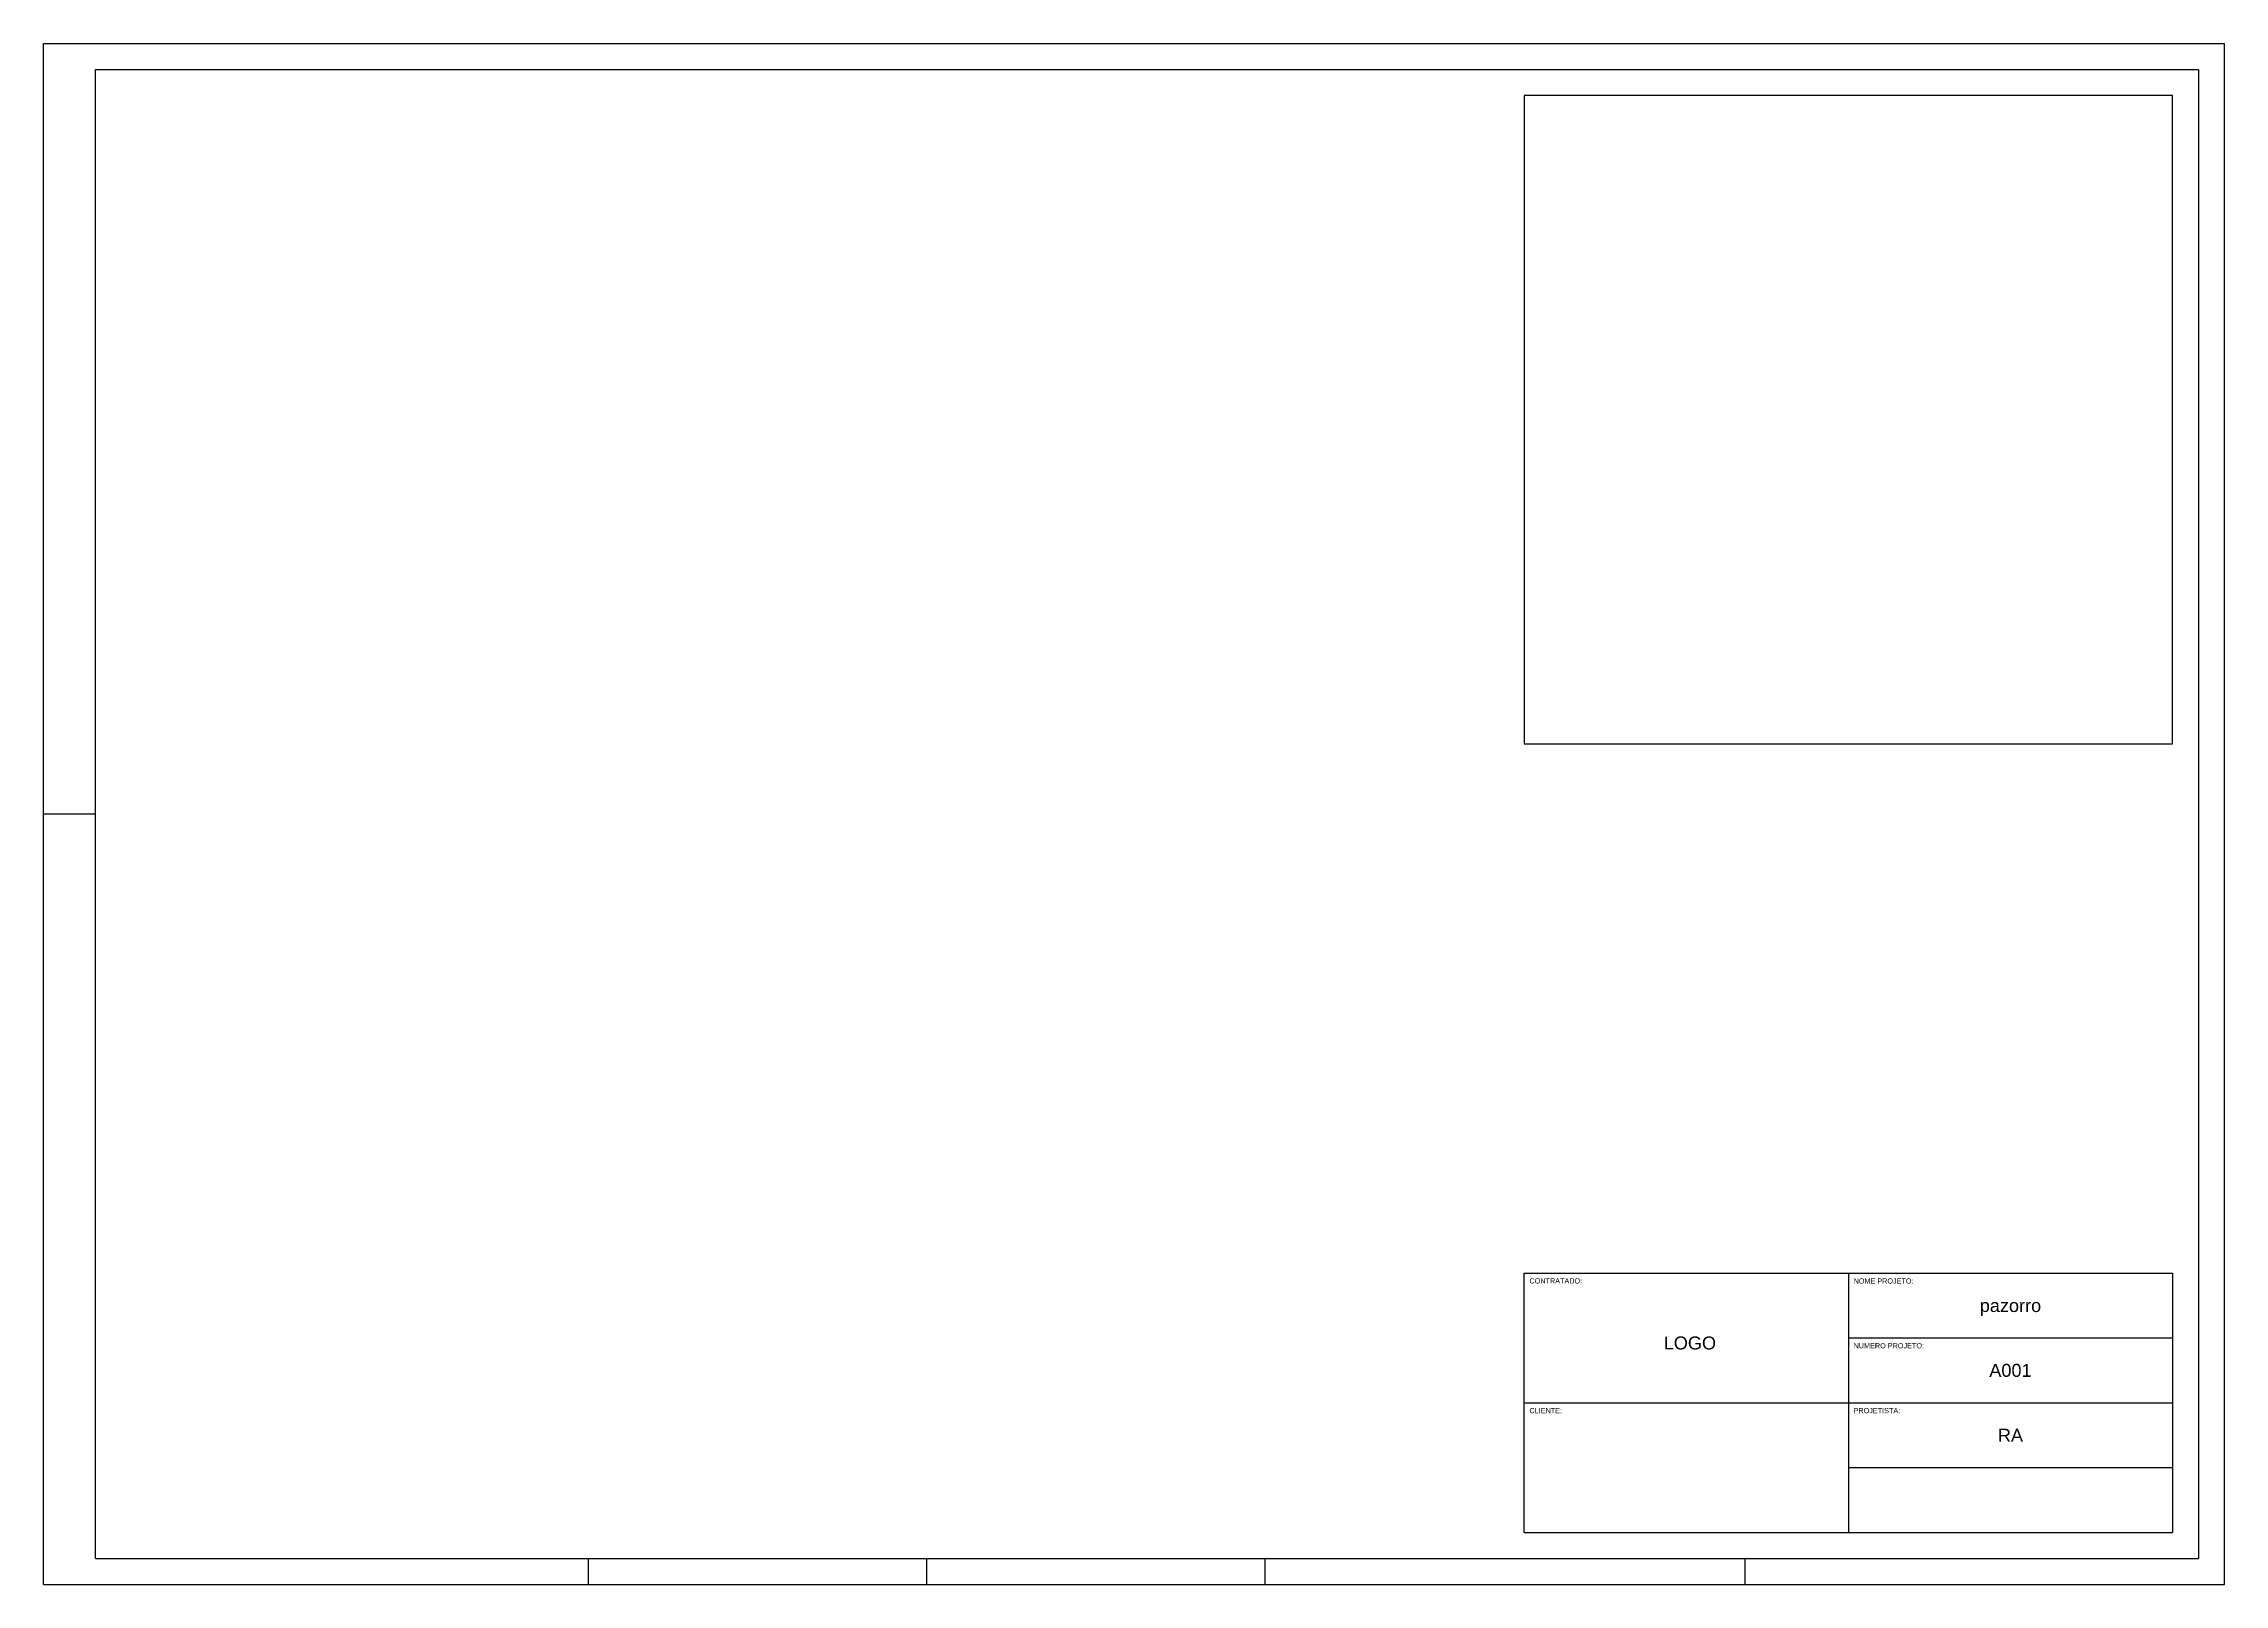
# Model space of a CAD drawing. Header units: millimetres. Extents: x 0 to 1871, y 0 to 594.
# Drawn here: x 0 to 841, y 0 to 594 of the extents above; entities that cross this region are included whole.
import ezdxf

# ---------------------------------------------------------------- set-up
doc = ezdxf.new("R2010")
doc.units = ezdxf.units.MM
doc.styles.get("Standard").update_dxf_attribs({"font": 'arial.ttf'})

msp = doc.modelspace()

# ---------------------------------------------------------------- linework, layer by layer
for p, q in [((0, 0), (0, 594)), ((0, 594), (841, 594)), ((841, 0), (841, 594)), ((20, 584), (831, 584)), ((20, 10), (20, 584)), ((831, 584), (831, 10)), ((20, 297), (0, 297)), ((571, 20), (571, 120)), ((571, 120), (821, 120)), ((696, 120), (696, 20)), ((821, 120), (821, 20)), ((696, 95), (821, 95)), ((571, 70), (821, 70)), ((696, 45), (821, 45)), ((571, 20), (821, 20)), ((20, 10), (831, 10)), ((210, 10), (210, 0)), ((340.5, 10), (340.5, 0)), ((471, 10), (471, 0)), ((656, 10), (656, 0)), ((0, 0), (841, 0))]:
    msp.add_line(p, q)
msp.add_lwpolyline([(821, 574), (571, 574), (571, 324), (821, 324)], close=True)

# ---------------------------------------------------------------- texts
for s, width, heights, insert, char_height, attachment_point in [('CONTRATADO:', 90.5521, [0], (573, 118), 2, 1), ('NOME PROJETO:', 88.1481, [13.6], (698, 117.97), 2, 1), ('pazorro', 89.3501, [17.2], (758.5, 110), 5, 2), ('LOGO', 83.34, [0], (624.78, 95.56), 5, 1), ('NUMERO PROJETO:', 89.3501, [17.2], (698, 93), 2, 1), ('A001', 89.3501, [17.2], (758.5, 85), 5, 2), ('CLIENTE:', 90.5521, [0], (573, 68), 2, 1), ('PROJETISTA:', 91.3535, [0], (698, 68), 2, 1), ('RA', 89.3501, [17.2], (758.5, 60), 5, 2)]:
    msp.add_mtext_dynamic_manual_height_columns(s, width=width, gutter_width=25, heights=heights, dxfattribs=dict(insert=insert, char_height=char_height, attachment_point=attachment_point))

doc.saveas('drawing.dxf')
